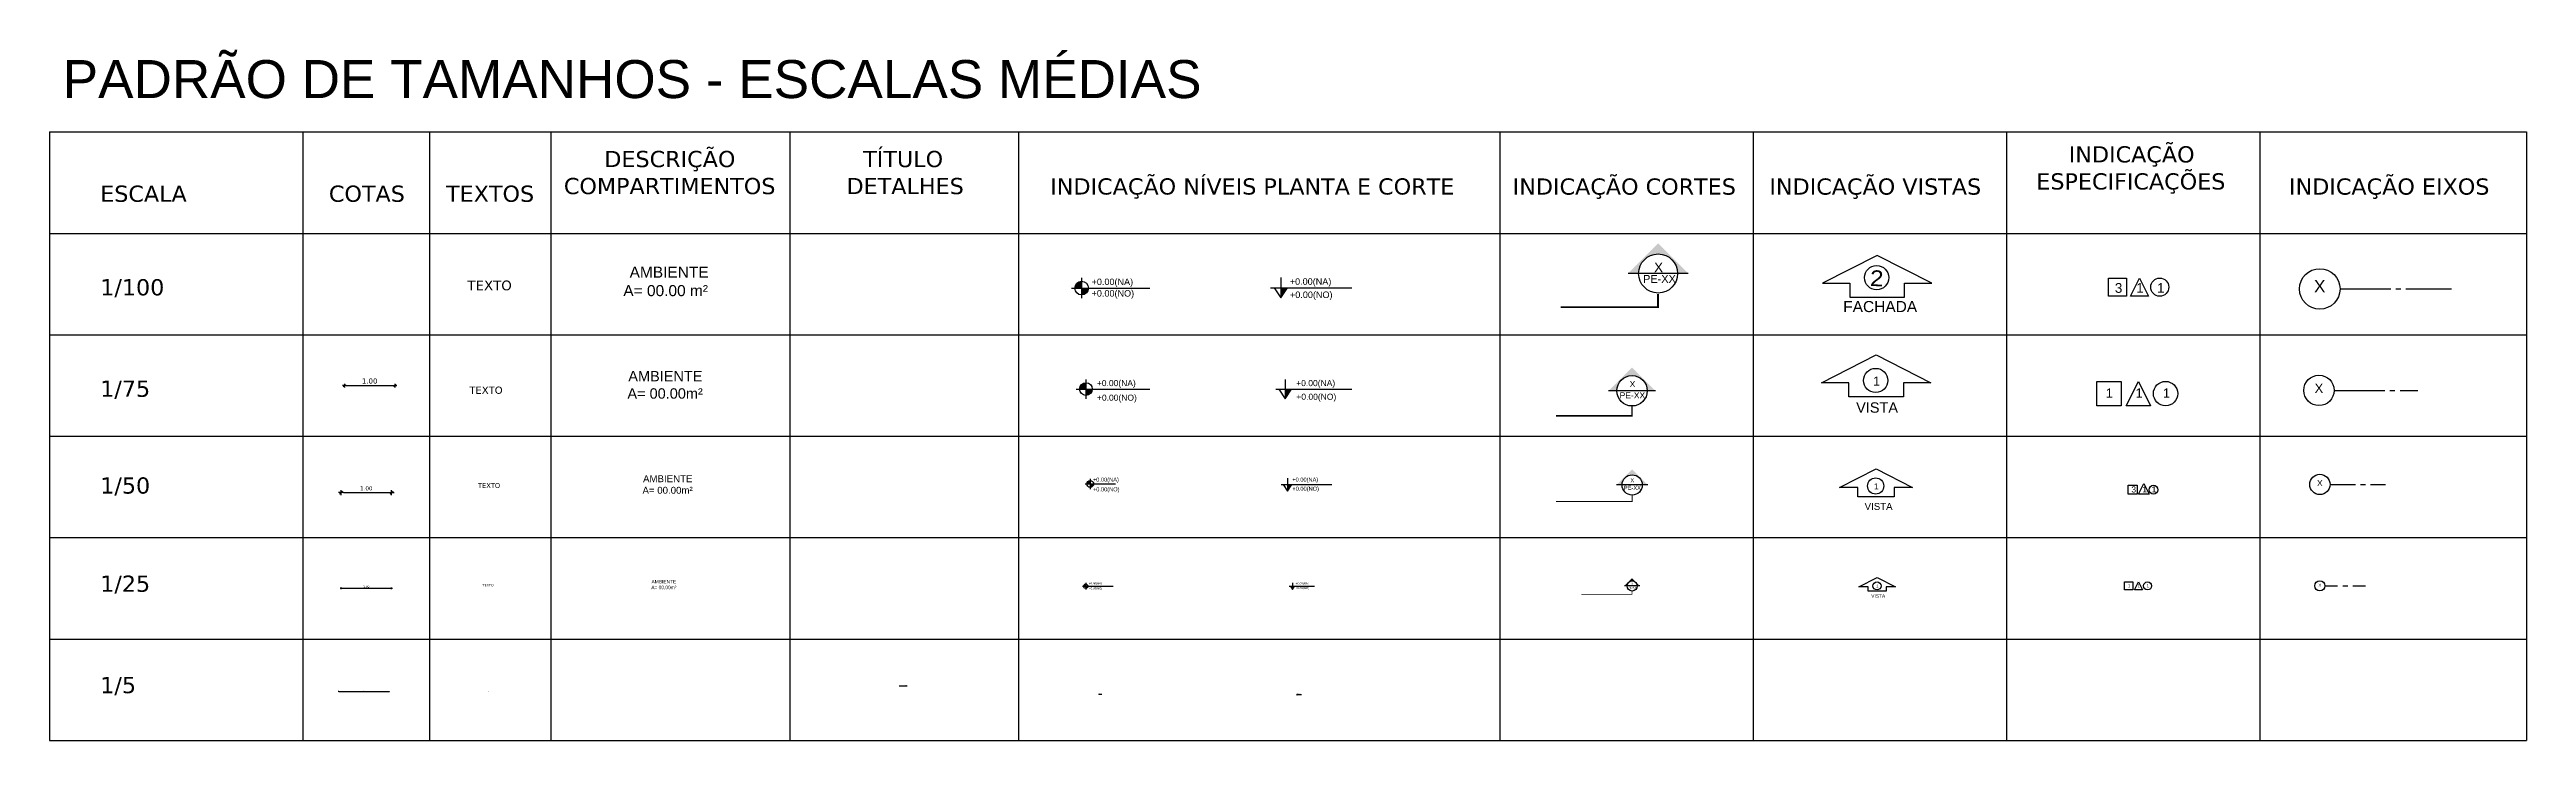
# Model space of a CAD drawing. Extents: x -192 to 167, y 237 to 369.
# Drawn here: x -50.46 to -1.59, y 355.84 to 369.46 of the extents above; entities that cross this region are included whole.
import ezdxf

# ---------------------------------------------------------------- set-up
doc = ezdxf.new("R2010")
doc.units = 0
doc.header["$LTSCALE"] = 0.1
for name, pattern in [('C5', [60, 50, -5, 0, -5]), ('CONTINU', [0]), ('DASHDOT', [25.4, 12.7, -6.35, 0, -6.35])]:
    doc.linetypes.add(name, pattern=pattern)
doc.layers.get('0').update_dxf_attribs({"linetype": 'CONTINUOUS'})
doc.layers.get('DEFPOINTS').update_dxf_attribs({"linetype": 'CONTINUOUS'})
for name, color, linetype in [('ARQ-CTA-1_025', 1, 'CONTINUOUS'), ('ARQ-CTA-1_050', 1, 'CONTINUOUS'), ('ARQ-EXO-1_025', 251, 'C5'), ('ARQ-EXO-1_050', 251, 'C5'), ('ARQ-EXO-1_100', 251, 'C5'), ('ARQ-HTC', 9, 'CONTINUOUS'), ('ARQ-SMB-1_025', 1, 'CONTINUOUS'), ('ARQ-SMB-1_050', 1, 'CONTINUOUS'), ('ARQ-SMB-1_075', 1, 'CONTINUOUS'), ('ARQ-SMB-1_100', 1, 'CONTINUOUS'), ('ARQ-TXT', 2, 'CONTINUOUS'), ('ARQ-TXT-1_025', 2, 'CONTINUOUS'), ('ARQ-TXT-1_050', 2, 'CONTINUOUS'), ('ARQ-TXT-1_075', 2, 'CONTINUOUS'), ('ARQ-TXT-1_100', 2, 'CONTINUOUS')]:
    doc.layers.add(name, color=color, linetype=linetype)
doc.styles.add('A20', font='arial.ttf', dxfattribs={"height": 0.2})
doc.styles.add('A26', font='arial.ttf', dxfattribs={"height": 0.26})
doc.styles.add('ESC-50-A20', font='arial.ttf', dxfattribs={"height": 0.1})
doc.styles.add('FNDE Text Cota 0075', font='verdana.ttf', dxfattribs={"height": 0.1})
doc.styles.add('FNDE Texto Cota 0005', font='verdana.ttf', dxfattribs={"height": 0.008})
doc.styles.add('FNDE Texto Cota 0025', font='verdana.ttf', dxfattribs={"height": 0.04})
doc.styles.add('FNDE Texto Cota 0050', font='verdana.ttf', dxfattribs={"height": 0.08})
doc.dimstyles.new('FNDE 1-0005', dxfattribs={"dimscale": 2.5, "dimtxt": 0.008, "dimasz": 0.0025, "dimexe": 0.15, "dimexo": 0.15, "dimgap": 0.0025, "dimtad": 1, "dimzin": 4, "dimdsep": 46, "dimtxsty": 'FNDE Texto Cota 0005', "dimblk": 'tic', "dimcen": 0.15, "dimdle": 0.15, "dimse1": 1, "dimse2": 1, "dimclrd": 251, "dimclre": 251, "dimclrt": 256, "dimaunit": 1, "dimadec": 3, "dimazin": 0, "dimtfac": 1, "dimtix": 1, "dimtmove": 2, "dimatfit": 3, "dimldrblk": 'tic', "dimfxl": 0.15, "dimtvp": 1, "dimtolj": 1, "dimtzin": 0, "dimarcsym": 0})
doc.dimstyles.new('FNDE 1-0025', dxfattribs={"dimscale": 5, "dimtxt": 0.04, "dimasz": 0.0035, "dimexe": 0.15, "dimexo": 0.15, "dimgap": 0.0025, "dimtad": 1, "dimzin": 1, "dimdsep": 46, "dimtxsty": 'FNDE Texto Cota 0025', "dimblk": 'tic', "dimcen": 0.015, "dimdle": 0.15, "dimse1": 1, "dimse2": 1, "dimclrd": 251, "dimclre": 251, "dimclrt": 256, "dimaunit": 1, "dimadec": 3, "dimazin": 0, "dimtfac": 1, "dimtix": 1, "dimtmove": 2, "dimatfit": 3, "dimfxl": 0.15, "dimtvp": 1, "dimtolj": 1, "dimtzin": 0, "dimarcsym": 0})
doc.dimstyles.new('FNDE 1-0050', dxfattribs={"dimscale": 5, "dimtxt": 0.08, "dimasz": 0.01, "dimexe": 0.15, "dimexo": 0.15, "dimgap": 0.01, "dimtad": 1, "dimzin": 1, "dimdsep": 46, "dimtxsty": 'FNDE Texto Cota 0050', "dimblk": 'tic', "dimcen": 0.015, "dimdle": 0.15, "dimse1": 1, "dimse2": 1, "dimclrd": 251, "dimclre": 251, "dimclrt": 256, "dimaunit": 1, "dimadec": 3, "dimazin": 0, "dimtfac": 1, "dimtix": 1, "dimtmove": 2, "dimatfit": 3, "dimfxl": 0.15, "dimtvp": 1, "dimtolj": 1, "dimtzin": 0, "dimarcsym": 0})
doc.dimstyles.new('FNDE 1-075', dxfattribs={"dimscale": 2.5, "dimtxt": 0.1, "dimasz": 0.015, "dimexe": 0.15, "dimexo": 0.15, "dimgap": 0.015, "dimtad": 1, "dimzin": 4, "dimdsep": 46, "dimtxsty": 'FNDE Text Cota 0075', "dimblk": 'tic', "dimcen": 0.025, "dimdle": 0.15, "dimse1": 1, "dimse2": 1, "dimclrd": 251, "dimclre": 251, "dimclrt": 256, "dimaunit": 1, "dimadec": 3, "dimazin": 0, "dimtfac": 1, "dimtix": 1, "dimtmove": 2, "dimatfit": 3, "dimldrblk": 'DOTSMALL', "dimfxl": 0.15, "dimtvp": 1, "dimtolj": 1, "dimtzin": 0, "dimarcsym": 0})

msp = doc.modelspace()

# ---------------------------------------------------------------- texts
at = {"layer": 'ARQ-SMB-1_025', "style": 'ESC-50-A20'}
for tag, p, s in [('+0.00(NA)', (-29.95, 358.915), 'NA'), ('+0.00(NO)', (-29.949, 358.819), 'NO'), ('+0.00(NA)', (-25.871, 358.915), 'NA'), ('+0.00(NO)', (-25.871, 358.825), 'NO')]:
    msp.add_attdef(tag, p, s, height=0.04, dxfattribs=at)
at = {"layer": 'ARQ-SMB-1_050', "style": 'ESC-50-A20'}
for tag, p, s, height in [('+0.00(NA)', (-29.872, 360.943), 'NA', 0.08), ('+0.00(NO)', (-29.871, 360.751), 'NO', 0.08), ('+0.00(NA)', (-25.938, 360.943), 'NA', 0.08), ('+0.00(NO)', (-25.936, 360.763), 'NO', 0.08), ('+0.00(NA)', (-29.741, 356.753), 'NA', 0.008), ('+0.00(NO)', (-29.741, 356.734), 'NO', 0.008), ('+0.00(NA)', (-25.832, 356.753), 'NA', 0.008), ('+0.00(NO)', (-25.832, 356.735), 'NO', 0.008)]:
    msp.add_attdef(tag, p, s, height=height, dxfattribs=at)
at = {"layer": 'ARQ-SMB-1_075', "style": 'ESC-50-A20'}
for tag, p, s in [('+0.00(NA)', (-29.794, 362.826), 'NA'), ('+0.00(NO)', (-29.792, 362.539), 'NO'), ('+0.00(NA)', (-25.86, 362.826), 'NA'), ('+0.00(NO)', (-25.857, 362.556), 'NO')]:
    msp.add_attdef(tag, p, s, height=0.12, dxfattribs=at)
at = {"layer": 'ARQ-SMB-1_100', "color": 2, "style": 'A26', "text_generation_flag": 6, "width": 1.1}
msp.add_text('2', height=0.312, rotation=177.9157, dxfattribs=at).set_placement((-14.544, 364.802))
at = {"layer": 'ARQ-SMB-1_100', "style": 'ESC-50-A20'}
for tag, p, s in [('+0.00(NA)', (-29.898, 364.819), 'NA'), ('+0.00(NO)', (-29.898, 364.592), 'NA'), ('+0.00(NA)', (-25.987, 364.824), 'NA'), ('+0.00(NO)', (-25.983, 364.564), 'NO')]:
    msp.add_attdef(tag, p, s, height=0.128, dxfattribs=at)
at = {"layer": 'ARQ-TXT', "attachment_point": 1, "style": 'ESC-50-A20'}
for s, width, gutter_width, insert, char_height in [('PADRÃO DE TAMANHOS - ESCALAS MÉDIAS', 23.10605, 12.5, (-50.199, 369.256), 0.75), ('\\pi1.0553;{\\fVerdana|b0|i0|c0|p34;DESCRIÇÃO \\P\\pi0.25715;COMPARTIMENTOS}', 4.7147, 0.5, (-40.568, 367.465), 0.32), ('\\pi1.4497;{\\fVerdana|b0|i0|c0|p34;TÍTULO\\P\\pi1.1201;DETALHES}', 4.51623, 0.5, (-35.854, 367.465), 0.32), ('\\pi1.2261;{\\fVerdana|b0|i0|c0|p34;INDICAÇÃO \\P\\pi0.58677;ESPECIFICAÇÕES}', 5, 0.5, (-11.844, 367.557), 0.32), ('{\\fVerdana|b0|i0|c0|p34;ESCALA}', 4, 0.5, (-49.459, 366.781), 0.32), ('\\pi0.51168;{\\fVerdana|b0|i0|c0|p34;COTAS}', 2.5, 0.5, (-45.459, 366.781), 0.32), ('\\pi0.32317;{\\fVerdana|b0|i0|c0|p34;TEXTOS}', 2.39053, 0.5, (-42.959, 366.781), 0.32), ('\\pi0.6234;{\\fVerdana|b0|i0|c0|p34;INDICAÇÃO NÍVEIS PLANTA E CORTE}', 9.49351, 0.5, (-31.337, 366.924), 0.32), ('{\\fVerdana|b0|i0|c0|p34;INDICAÇÃO CORTES}', 16.94727, 0.5, (-21.59, 366.922), 0.32), ('\\pi0.31921;{\\fVerdana|b0|i0|c0|p34;INDICAÇÃO VISTAS}', 5, 0.5, (-16.844, 366.922), 0.32), ('\\pi0.57205;{\\fVerdana|b0|i0|c0|p34;INDICAÇÃO EIXOS}', 5.25811, 0.5, (-6.844, 366.922), 0.32), ('{\\fVerdana|b0|i0|c0|p34;1/100}', 8.52818, 0.5, (-49.459, 364.936), 0.32), ('{\\fVerdana|b0|i0|c0|p34;1/75}', 8.52818, 0.5, (-49.459, 362.936), 0.32), ('{\\fVerdana|b0|i0|c0|p34;1/50}', 8.52818, 0.5, (-49.459, 361.027), 0.32), ('{\\fVerdana|b0|i0|c0|p34;1/25}', 8.52818, 0.5, (-49.459, 359.091), 0.32), ('{\\fVerdana|b0|i0|c0|p34;1/5}', 8.52818, 0.5, (-49.459, 357.091), 0.32)]:
    msp.add_mtext_dynamic_manual_height_columns(s, width=width, gutter_width=gutter_width, heights=[0], dxfattribs=dict(at, insert=insert, char_height=char_height))
at = {"layer": 'ARQ-TXT-1_025', "attachment_point": 1}
for s, insert, char_height, width, style in [('PE-XX', (-19.314, 358.874), 0.04, 2.13204, 'ESC-50-A20'), ('X', (-19.25, 358.948), 0.04, 2.13204, 'ESC-50-A20'), ('1', (-9.448, 358.921), 0.06, 0.04313, 'A20'), ('1', (-9.259, 358.921), 0.06, 0.04313, 'A20'), ('1', (-9.079, 358.921), 0.06, 0.04313, 'A20'), ('X', (-5.69, 358.93), 0.06, 0.04313, 'A20')]:
    msp.add_mtext(s, dxfattribs=dict(at, insert=insert, char_height=char_height, width=width, style=style))
at = {"layer": 'ARQ-TXT-1_025', "color": 3, "insert": (-33.773, 356.901), "char_height": 0.012, "width": 0.23272, "attachment_point": 7, "style": 'ESC-50-A20'}
msp.add_mtext('\\pi0.079352;DETALHE 2 - VISTA\\P\\pi0.1406;{\\C256;ESCALA 1/5}', dxfattribs=at)
at = {"layer": 'ARQ-TXT-1_050', "style": 'ESC-50-A20'}
msp.add_text('FACHADA', height=0.2185, dxfattribs=at).set_placement((-15.067, 364.286, -2.835))
at = {"layer": 'ARQ-TXT-1_050', "attachment_point": 1, "style": 'ESC-50-A20'}
for s, width, insert, char_height in [('\\pi1.0649;AMBIENTE     \\P\\pi0.94075;A= 00.00 m²', 3.27851, (-40.078, 365.183), 0.21845), ('\\pi0.47118;AMBIENTE       \\P\\pi0.45365;A= 00.00m²', 2.38952, (-39.51, 363.125), 0.2048), ('\\pi0.78181;VISTA     ', 2.38952, (-15.594, 362.507), 0.2048), ('\\pi0.71237;AMBIENTE       \\P\\pi0.70069;A= 00.00m²', 2.38952, (-39.46, 361.068), 0.13653), ('\\pi0.91946;VISTA     ', 2.38952, (-15.564, 360.522), 0.13653), ('\\pi0.95357;AMBIENTE       \\P\\pi0.94772;A= 00.00m²', 2.38952, (-39.534, 359.004), 0.06827), ('\\pi1.0571;VISTA     ', 2.38952, (-15.572, 358.722), 0.06827)]:
    msp.add_mtext_dynamic_manual_height_columns(s, width=width, gutter_width=1, heights=[0], dxfattribs=dict(at, insert=insert, char_height=char_height))
at = {"layer": 'ARQ-TXT-1_050', "attachment_point": 1}
for s, insert, char_height, width, style in [('1', (-14.48, 363.014), 0.18, 0.12938, 'A20'), ('PE-XX', (-19.394, 360.861), 0.08, 4.26409, 'ESC-50-A20'), ('X', (-19.266, 361.009), 0.08, 4.26409, 'ESC-50-A20'), ('1', (-14.462, 360.908), 0.12, 0.08625, 'A20'), ('3', (-9.382, 360.849), 0.12, 0.08625, 'A20'), ('1', (-9.166, 360.849), 0.12, 0.08625, 'A20'), ('1', (-8.981, 360.849), 0.12, 0.08625, 'A20'), ('X', (-5.719, 360.974), 0.12, 0.08625, 'A20'), ('1', (-14.417, 358.912), 0.06, 0.04313, 'A20')]:
    msp.add_mtext(s, dxfattribs=dict(at, insert=insert, char_height=char_height, width=width, style=style))
at = {"layer": 'ARQ-TXT-1_075', "attachment_point": 1, "style": 'ESC-50-A20'}
for width, insert, char_height in [(1.64607, (-42.214, 364.908), 0.192), (1.60806, (-42.176, 362.818), 0.144), (1.43813, (-42.006, 360.914), 0.096), (1.34738, (-41.916, 358.926), 0.048), (1.23336, (-41.802, 356.802), 0.0096)]:
    msp.add_mtext_dynamic_manual_height_columns('{\\fVerdana|b0|i0|c0|p34;TEXTO}', width=width, gutter_width=0.5, heights=[0], dxfattribs=dict(at, insert=insert, char_height=char_height))
at = {"layer": 'ARQ-TXT-1_100', "attachment_point": 1}
for s, insert, char_height, width, style in [('X', (-18.8, 365.264), 0.193, 8.20866, 'ESC-50-A20'), ('PE-XX', (-19.015, 365.017), 0.154, 6.56693, 'ESC-50-A20'), ('3', (-9.708, 364.858), 0.192, 0.138, 'A20'), ('1', (-9.286, 364.858), 0.192, 0.138, 'A20'), ('1', (-8.875, 364.858), 0.192, 0.138, 'A20'), ('X', (-5.777, 364.916), 0.24, 0.1725, 'A20'), ('PE-XX', (-19.478, 362.704), 0.12, 6.39613, 'ESC-50-A20'), ('X', (-19.281, 362.926), 0.12, 6.39613, 'ESC-50-A20'), ('1', (-9.886, 362.781), 0.18, 0.12938, 'A20'), ('1', (-9.299, 362.781), 0.18, 0.12938, 'A20'), ('1', (-8.76, 362.781), 0.18, 0.12938, 'A20'), ('X', (-5.764, 362.873), 0.18, 0.12938, 'A20')]:
    msp.add_mtext(s, dxfattribs=dict(at, insert=insert, char_height=char_height, width=width, style=style))

# ---------------------------------------------------------------- blocks, each defined once
blk = doc.blocks.new('FNDE-Nível Corte-1_050')
blk.add_hatch(color=251).paths.add_polyline_path([(140.657, -0.187), (140.741, -0.187), (140.657, -0.313)])
at = {"color": 251}
for p, q in [((140.531, -0.187), (141.531, -0.187)), ((140.657, -0.061), (140.657, -0.313))]:
    blk.add_line(p, q, dxfattribs=at)
blk.add_lwpolyline([(140.573, -0.187), (140.657, -0.313), (140.741, -0.187)], dxfattribs=at)
blk = doc.blocks.new('FNDE-Nível Planta-1_100')
at = {"linetype": 'Continuous', "ltscale": 0.5}
h = blk.add_hatch(color=1, dxfattribs=at)
h.paths.add_polyline_path([(135.657, 7.813), (135.657, 7.981, 0.414214), (135.489, 7.813)])
h.paths.add_polyline_path([(135.657, 7.813), (135.657, 7.645, 0.414214), (135.825, 7.813)])
at = {"color": 1}
for p, q in [((135.657, 8.065), (135.657, 7.561)), ((135.405, 7.813), (135.825, 7.813)), ((135.825, 7.813), (137.338, 7.813))]:
    blk.add_line(p, q, dxfattribs=at)
blk.add_circle((135.657, 7.813), 0.168, dxfattribs=at)
blk = doc.blocks.new('FNDE-Ind Corte-1_100')
blk.add_hatch(color=251).paths.add_polyline_path([(241.999, -2.386), (242.214, -2.386, -1), (243.014, -2.386), (243.229, -2.386), (242.614, -1.77)])
at = {"color": 251, "linetype": 'Continuous'}
blk.add_line((243.229, -2.386), (241.999, -2.386), dxfattribs=at)
blk.add_circle((242.614, -2.386), 0.4, dxfattribs=at)
blk = doc.blocks.new('tic')
at = {"color": 251}
for p, q in [((-1, 0), (1, 0)), ((0, -1), (0, 1))]:
    blk.add_line(p, q, dxfattribs=at)
blk.add_line((-0.6, -0.6), (0.6, 0.6))
blk = doc.blocks.new('*D102')
at = {"layer": 'ARQ-CTA-1_025', "color": 251, "lineweight": -2, "transparency": 16777216}
blk.add_line((-44.691, 358.839), (-43.726, 358.839), dxfattribs=at)
at = {"layer": 'DEFPOINTS', "color": 0, "transparency": 16777216}
for p in [(-43.709, 358.839), (-44.709, 357.839), (-43.709, 357.839)]:
    blk.add_point(p, dxfattribs=at)
at = {"layer": 'ARQ-CTA-1_025', "color": 251, "lineweight": -2, "transparency": 16777216, "xscale": 0.0175, "yscale": 0.0175, "zscale": 0.0175, "rotation": 180}
blk.add_blockref('tic', (-44.709, 358.839), dxfattribs=at)
at = {"layer": 'ARQ-CTA-1_025', "color": 251, "lineweight": -2, "transparency": 16777216, "xscale": 0.0175, "yscale": 0.0175, "zscale": 0.0175}
blk.add_blockref('tic', (-43.709, 358.839), dxfattribs=at)
at = {"layer": 'ARQ-CTA-1_025', "transparency": 16777216, "insert": (-44.209, 358.873), "char_height": 0.04, "attachment_point": 5, "style": 'FNDE Texto Cota 0025'}
blk.add_mtext('\\A1;1.00', dxfattribs=at)
blk = doc.blocks.new('FNDE-Nível Planta-1_025')
at = {"linetype": 'Continuous', "ltscale": 0.5}
h = blk.add_hatch(color=251, dxfattribs=at)
h.paths.add_polyline_path([(135.657, 3.813), (135.657, 3.855, 0.414214), (135.615, 3.813)])
h.paths.add_polyline_path([(135.657, 3.813), (135.657, 3.771, 0.414214), (135.699, 3.813)])
at = {"color": 251}
for p, q in [((135.594, 3.813), (135.699, 3.813)), ((135.657, 3.876), (135.657, 3.75)), ((135.699, 3.813), (136.199, 3.813))]:
    blk.add_line(p, q, dxfattribs=at)
blk.add_circle((135.657, 3.813), 0.042, dxfattribs=at)
blk = doc.blocks.new('FNDE-Nível Planta-1_050')
at = {"linetype": 'Continuous', "ltscale": 0.5}
h = blk.add_hatch(color=251, dxfattribs=at)
h.paths.add_polyline_path([(135.698, 5.827), (135.698, 5.894, 0.414214), (135.631, 5.827)])
h.paths.add_polyline_path([(135.698, 5.827), (135.698, 5.76, 0.414214), (135.766, 5.827)])
at = {"color": 251}
for p, q in [((135.698, 5.928), (135.698, 5.726)), ((135.598, 5.827), (135.766, 5.827)), ((135.766, 5.827), (136.198, 5.827))]:
    blk.add_line(p, q, dxfattribs=at)
blk.add_circle((135.698, 5.827), 0.0672, dxfattribs=at)
blk = doc.blocks.new('FNDE-Nível Corte-1_100')
blk.add_hatch(color=251).paths.add_polyline_path([(140.657, 1.813), (140.825, 1.813), (140.657, 1.561)])
at = {"color": 251}
for p, q in [((140.657, 2.065), (140.657, 1.561)), ((140.405, 1.813), (142.405, 1.813))]:
    blk.add_line(p, q, dxfattribs=at)
blk.add_lwpolyline([(140.489, 1.813), (140.657, 1.561), (140.825, 1.813)], dxfattribs=at)
blk = doc.blocks.new('FNDE-Nível Corte-1_025')
blk.add_hatch(color=251).paths.add_polyline_path([(140.657, -2.479), (140.699, -2.479), (140.657, -2.542)])
at = {"color": 251}
for p, q in [((140.657, -2.416), (140.657, -2.542)), ((140.594, -2.479), (141.094, -2.479))]:
    blk.add_line(p, q, dxfattribs=at)
blk.add_lwpolyline([(140.615, -2.479), (140.657, -2.542), (140.699, -2.479)], dxfattribs=at)
blk = doc.blocks.new('FNDE-Ind Corte-1_025')
blk.add_hatch(color=251).paths.add_polyline_path([(242.46, -6.253), (242.514, -6.253, -1), (242.714, -6.253), (242.768, -6.253), (242.614, -6.099)])
at = {"color": 251, "linetype": 'Continuous'}
blk.add_line((242.768, -6.253), (242.46, -6.253), dxfattribs=at)
blk.add_circle((242.614, -6.253), 0.1, dxfattribs=at)
blk = doc.blocks.new('FNDE-Ind Corte-1_050')
blk.add_hatch(color=251).paths.add_polyline_path([(242.306, -4.253), (242.414, -4.253, -1), (242.814, -4.253), (242.922, -4.253), (242.614, -3.945)])
at = {"color": 251, "linetype": 'Continuous'}
blk.add_line((242.922, -4.253), (242.306, -4.253), dxfattribs=at)
blk.add_circle((242.614, -4.253), 0.2, dxfattribs=at)
blk = doc.blocks.new('*D103')
at = {"layer": 'ARQ-CTA-1_050', "color": 251, "lineweight": -2, "transparency": 16777216}
blk.add_line((-44.659, 360.726), (-43.759, 360.726), dxfattribs=at)
at = {"layer": 'DEFPOINTS', "color": 0, "transparency": 16777216}
for p in [(-44.709, 361.271), (-43.709, 361.271), (-43.709, 360.726)]:
    blk.add_point(p, dxfattribs=at)
at = {"layer": 'ARQ-CTA-1_050', "color": 251, "lineweight": -2, "transparency": 16777216, "xscale": 0.05, "yscale": 0.05, "zscale": 0.05, "rotation": 180}
blk.add_blockref('tic', (-44.709, 360.726), dxfattribs=at)
at = {"layer": 'ARQ-CTA-1_050', "color": 251, "lineweight": -2, "transparency": 16777216, "xscale": 0.05, "yscale": 0.05, "zscale": 0.05}
blk.add_blockref('tic', (-43.709, 360.726), dxfattribs=at)
at = {"layer": 'ARQ-CTA-1_050', "transparency": 16777216, "insert": (-44.209, 360.81), "char_height": 0.08, "attachment_point": 5, "style": 'FNDE Texto Cota 0050'}
blk.add_mtext('\\A1;1.00', dxfattribs=at)
blk = doc.blocks.new('*D104')
at = {"layer": 'ARQ-HTC', "color": 251, "linetype": 'Continuous', "lineweight": -2, "transparency": 16777216}
blk.add_line((-44.604, 362.837), (-43.679, 362.837), dxfattribs=at)
at = {"layer": 'DEFPOINTS', "color": 0, "linetype": 'Continuous', "transparency": 16777216}
for p in [(-44.642, 362.961), (-43.642, 362.961), (-43.642, 362.837)]:
    blk.add_point(p, dxfattribs=at)
at = {"layer": 'ARQ-HTC', "color": 251, "linetype": 'Continuous', "lineweight": -2, "transparency": 16777216, "xscale": 0.0375, "yscale": 0.0375, "zscale": 0.0375, "rotation": 180}
blk.add_blockref('tic', (-44.642, 362.837), dxfattribs=at)
at = {"layer": 'ARQ-HTC', "color": 251, "linetype": 'Continuous', "lineweight": -2, "transparency": 16777216, "xscale": 0.0375, "yscale": 0.0375, "zscale": 0.0375}
blk.add_blockref('tic', (-43.642, 362.837), dxfattribs=at)
at = {"layer": 'ARQ-HTC', "linetype": 'Continuous', "transparency": 16777216, "insert": (-44.142, 362.926), "char_height": 0.1, "attachment_point": 5, "style": 'FNDE Text Cota 0075'}
blk.add_mtext('\\A1;1.00', dxfattribs=at)
blk = doc.blocks.new('_DOTSMALL')
at = {"color": 0, "linetype": 'ByBlock', "const_width": 0.5}
blk.add_lwpolyline([(-0.0625, 0, 1), (0.0625, 0, 1)], format="xyb", close=True, dxfattribs=at)
blk = doc.blocks.new('*D105')
at = {"layer": 'ARQ-HTC', "color": 251, "linetype": 'Continuous', "lineweight": -2, "transparency": 16777216}
blk.add_line((-44.748, 356.803), (-43.761, 356.803), dxfattribs=at)
at = {"layer": 'DEFPOINTS', "color": 0, "linetype": 'Continuous', "transparency": 16777216}
for p in [(-44.755, 356.881), (-43.755, 356.899), (-43.755, 356.803)]:
    blk.add_point(p, dxfattribs=at)
at = {"layer": 'ARQ-HTC', "color": 251, "linetype": 'Continuous', "lineweight": -2, "transparency": 16777216, "xscale": 0.00625, "yscale": 0.00625, "zscale": 0.00625, "rotation": 180}
blk.add_blockref('tic', (-44.755, 356.803), dxfattribs=at)
at = {"layer": 'ARQ-HTC', "color": 251, "linetype": 'Continuous', "lineweight": -2, "transparency": 16777216, "xscale": 0.00625, "yscale": 0.00625, "zscale": 0.00625}
blk.add_blockref('tic', (-43.755, 356.803), dxfattribs=at)
at = {"layer": 'ARQ-HTC', "linetype": 'Continuous', "transparency": 16777216, "insert": (-44.255, 356.814), "char_height": 0.008, "attachment_point": 5, "style": 'FNDE Texto Cota 0005'}
blk.add_mtext('\\A1;1.00', dxfattribs=at)

# ---------------------------------------------------------------- dimensions: what is measured, and where the dimension line sits
at = {"layer": 'ARQ-CTA-1_025'}
dim = msp.add_linear_dim(base=(-43.709, 358.839), p1=(-44.709, 357.839), p2=(-43.709, 357.839), dimstyle='FNDE 1-0025', dxfattribs=at)
dim.commit()
dim.dimension.update_dxf_attribs({"geometry": '*D102', "text_midpoint": (-44.209, 358.873)})
at = {"layer": 'ARQ-CTA-1_050'}
dim = msp.add_linear_dim(base=(-43.709, 360.726), p1=(-44.709, 361.271), p2=(-43.709, 361.271), dimstyle='FNDE 1-0050', override={"dimtad": 0}, dxfattribs=at)
dim.commit()
dim.dimension.update_dxf_attribs({"geometry": '*D103', "text_midpoint": (-44.209, 360.81)})
at = {"layer": 'ARQ-HTC', "linetype": 'Continuous'}
for base, p1, p2, dimstyle, picture, middle in [((-43.642, 362.837), (-44.642, 362.961), (-43.642, 362.961), 'FNDE 1-075', '*D104', (-44.142, 362.926)), ((-43.755, 356.803), (-44.755, 356.881), (-43.755, 356.899), 'FNDE 1-0005', '*D105', (-44.255, 356.814))]:
    dim = msp.add_linear_dim(base=base, p1=p1, p2=p2, dimstyle=dimstyle, dxfattribs=at)
    dim.commit()
    dim.dimension.update_dxf_attribs({"geometry": picture, "text_midpoint": middle})

# ---------------------------------------------------------------- linework, layer by layer
at = {"color": 251}
for p, q in [((-50.459, 367.839), (-1.586, 367.839)), ((-50.459, 367.839), (-50.459, 355.839)), ((-45.459, 367.839), (-45.459, 355.839)), ((-42.959, 367.839), (-42.959, 355.839)), ((-40.568, 367.839), (-40.568, 355.839)), ((-35.854, 367.839), (-35.854, 355.839)), ((-31.337, 367.839), (-31.337, 355.839)), ((-21.844, 367.839), (-21.844, 355.839)), ((-16.844, 367.839), (-16.844, 355.839)), ((-11.844, 367.839), (-11.844, 355.839)), ((-6.844, 367.839), (-6.844, 355.839)), ((-1.586, 367.839), (-1.586, 355.839)), ((-50.459, 365.839), (-1.586, 365.839)), ((-50.459, 365.839), (-1.586, 365.839)), ((-11.844, 365.887), (-11.844, 355.839)), ((-50.459, 363.839), (-1.586, 363.839)), ((-50.459, 361.839), (-1.586, 361.839)), ((-50.459, 359.839), (-1.586, 359.839)), ((-50.459, 357.839), (-1.586, 357.839)), ((-50.459, 355.839), (-1.586, 355.839))]:
    msp.add_line(p, q, dxfattribs=at)
at = {"layer": 'ARQ-EXO-1_025', "ltscale": 0.05}
msp.add_line((-5.562, 358.887), (-4.694, 358.887), dxfattribs=at)
at = {"layer": 'ARQ-EXO-1_025', "linetype": 'CONTINU'}
msp.add_circle((-5.662, 358.887), 0.1, dxfattribs=at)
at = {"layer": 'ARQ-EXO-1_050', "ltscale": 0.1}
msp.add_line((-5.462, 360.887), (-4.364, 360.887), dxfattribs=at)
at = {"layer": 'ARQ-EXO-1_050', "linetype": 'CONTINU'}
msp.add_circle((-5.662, 360.887), 0.2, dxfattribs=at)
at = {"layer": 'ARQ-EXO-1_100', "ltscale": 0.2}
for p, q in [((-5.264, 364.742), (-3.067, 364.742)), ((-5.38, 362.742), (-3.732, 362.742))]:
    msp.add_line(p, q, dxfattribs=at)
at = {"layer": 'ARQ-EXO-1_100', "linetype": 'CONTINU'}
for centre, radius in [((-5.664, 364.742), 0.4), ((-5.68, 362.742), 0.3)]:
    msp.add_circle(centre, radius, dxfattribs=at)
at = {"layer": 'ARQ-HTC', "color": 5, "linetype": 'Continuous'}
msp.add_line((-33.695, 356.917), (-33.539, 356.917), dxfattribs=at)
at = {"layer": 'ARQ-SMB-1_025', "color": 251, "linetype": 'DASHDOT', "ltscale": 0.15}
msp.add_lwpolyline([(-19.234, 358.787, 0.01, 0.01, 0), (-19.234, 358.719, 0.01, 0.01, 0), (-20.234, 358.719, 0, 0, 0)], format="xyseb", dxfattribs=at)
at = {"layer": 'ARQ-SMB-1_025'}
msp.add_lwpolyline([(-9.514, 358.967), (-9.354, 358.967), (-9.354, 358.807), (-9.514, 358.807)], close=True, dxfattribs=at)
msp.add_lwpolyline([(-9.321, 358.807), (-9.241, 358.967), (-9.161, 358.807), (-9.321, 358.807)], dxfattribs=at)
msp.add_circle((-9.062, 358.887), 0.08, dxfattribs=at)
at = {"layer": 'ARQ-SMB-1_050', "color": 251, "linetype": 'DASHDOT', "ltscale": 0.3}
msp.add_lwpolyline([(-19.234, 360.687, 0.02, 0.02, 0), (-19.234, 360.551, 0.02, 0.02, 0), (-20.734, 360.551, 0, 0, 0)], format="xyseb", dxfattribs=at)
at = {"layer": 'ARQ-SMB-1_100', "elevation": -2.835}
msp.add_lwpolyline([(-13.858, 364.856), (-13.319, 364.856), (-14.397, 365.405), (-15.475, 364.856), (-14.936, 364.856), (-14.936, 364.582), (-13.858, 364.582), (-13.858, 364.856)], dxfattribs=at)
at = {"layer": 'ARQ-SMB-1_100', "color": 251, "linetype": 'DASHDOT', "ltscale": 0.1}
msp.add_lwpolyline([(-18.719, 364.644, 0.0385, 0.0385, 0), (-18.719, 364.383, 0.0385, 0.0385, 0), (-20.644, 364.383, 0, 0, 0)], format="xyseb", dxfattribs=at)
at = {"layer": 'ARQ-SMB-1_100'}
for points in [[(-9.834, 364.957), (-9.475, 364.957), (-9.475, 364.598), (-9.834, 364.598)], [(-10.063, 362.919), (-9.583, 362.919), (-9.583, 362.439), (-10.063, 362.439)], [(-9.443, 360.871), (-9.267, 360.871), (-9.267, 360.695), (-9.443, 360.695)]]:
    msp.add_lwpolyline(points, close=True, dxfattribs=at)
for points in [[(-9.401, 364.598), (-9.222, 364.957), (-9.043, 364.598), (-9.401, 364.598)], [(-14.956, 362.892), (-15.495, 362.892), (-14.417, 363.441), (-13.34, 362.892), (-13.879, 362.892), (-13.879, 362.618), (-14.956, 362.618), (-14.956, 362.892)], [(-9.484, 362.439), (-9.244, 362.919), (-9.004, 362.439), (-9.484, 362.439)], [(-14.78, 360.826), (-15.139, 360.826), (-14.42, 361.192), (-13.702, 360.826), (-14.061, 360.826), (-14.061, 360.643), (-14.78, 360.643), (-14.78, 360.826)], [(-9.134, 360.904), (-9.029, 360.695), (-9.238, 360.695), (-9.134, 360.904)], [(-14.576, 358.871), (-14.756, 358.871), (-14.396, 359.054), (-14.037, 358.871), (-14.217, 358.871), (-14.217, 358.78), (-14.576, 358.78), (-14.576, 358.871)]]:
    msp.add_lwpolyline(points, dxfattribs=at)
at = {"layer": 'ARQ-SMB-1_100', "color": 251, "linetype": 'DASHDOT', "ltscale": 0.6}
msp.add_lwpolyline([(-19.234, 362.442, 0.03, 0.03, 0), (-19.234, 362.239, 0.03, 0.03, 0), (-20.734, 362.239, 0, 0, 0)], format="xyseb", dxfattribs=at)
at = {"layer": 'ARQ-SMB-1_100', "color": 2}
for centre, radius in [((-14.409, 364.965), 0.239), ((-14.427, 362.938), 0.239), ((-14.427, 360.857), 0.159), ((-14.4, 358.886), 0.0796)]:
    msp.add_circle(centre, radius, dxfattribs=at)
at = {"layer": 'ARQ-SMB-1_100'}
for centre, radius in [((-8.821, 364.778), 0.179), ((-8.707, 362.679), 0.24), ((-8.945, 360.783), 0.088)]:
    msp.add_circle(centre, radius, dxfattribs=at)

# ---------------------------------------------------------------- block references
at = {"layer": 'ARQ-SMB-1_025'}
for name, p in [('FNDE-Nível Planta-1_025', (-165.67, 355.068)), ('FNDE-Nível Corte-1_025', (-166.591, 361.361)), ('FNDE-Ind Corte-1_025', (-261.846, 365.138))]:
    msp.add_blockref(name, p, dxfattribs=at)
at = {"layer": 'ARQ-SMB-1_050'}
for name, p in [('FNDE-Ind Corte-1_050', (-261.845, 365.13)), ('FNDE-Nível Planta-1_050', (-165.623, 355.071)), ('FNDE-Nível Corte-1_050', (-166.689, 361.071))]:
    msp.add_blockref(name, p, dxfattribs=at)
at = {"layer": 'ARQ-SMB-1_050', "xscale": 0.1, "yscale": 0.1, "zscale": 0.1}
for name, p in [('FNDE-Nível Planta-1_050', (-43.316, 356.166)), ('FNDE-Nível Corte-1_050', (-39.907, 356.766))]:
    msp.add_blockref(name, p, dxfattribs=at)
at = {"layer": 'ARQ-SMB-1_100'}
for name, p, xscale, yscale, zscale in [('FNDE-Ind Corte-1_100', (-252.243, 367.344), 0.9625343025600117, 0.9625343025600117, 0.9625343025600117), ('FNDE-Nível Planta-1_100', (-138.62, 358.509), 0.8, 0.8, 0.8), ('FNDE-Nível Corte-1_100', (-138.689, 363.317), 0.8, 0.8, 0.8), ('FNDE-Ind Corte-1_100', (-201.195, 364.524), 0.75, 0.75, 0.75), ('FNDE-Nível Planta-1_100', (-131.753, 356.908), 0.75, 0.75, 0.75), ('FNDE-Nível Corte-1_100', (-131.569, 361.408), 0.75, 0.75, 0.75)]:
    msp.add_blockref(name, p, dxfattribs=dict(at, xscale=xscale, yscale=yscale, zscale=zscale))

msp.set_redraw_order([(e.dxf.handle, doc.entitydb.next_handle()) for e in msp.query("TEXT MTEXT ATTDEF DIMENSION ARC_DIMENSION")])  # texts and dimensions are drawn at this point

doc.saveas('drawing.dxf')
